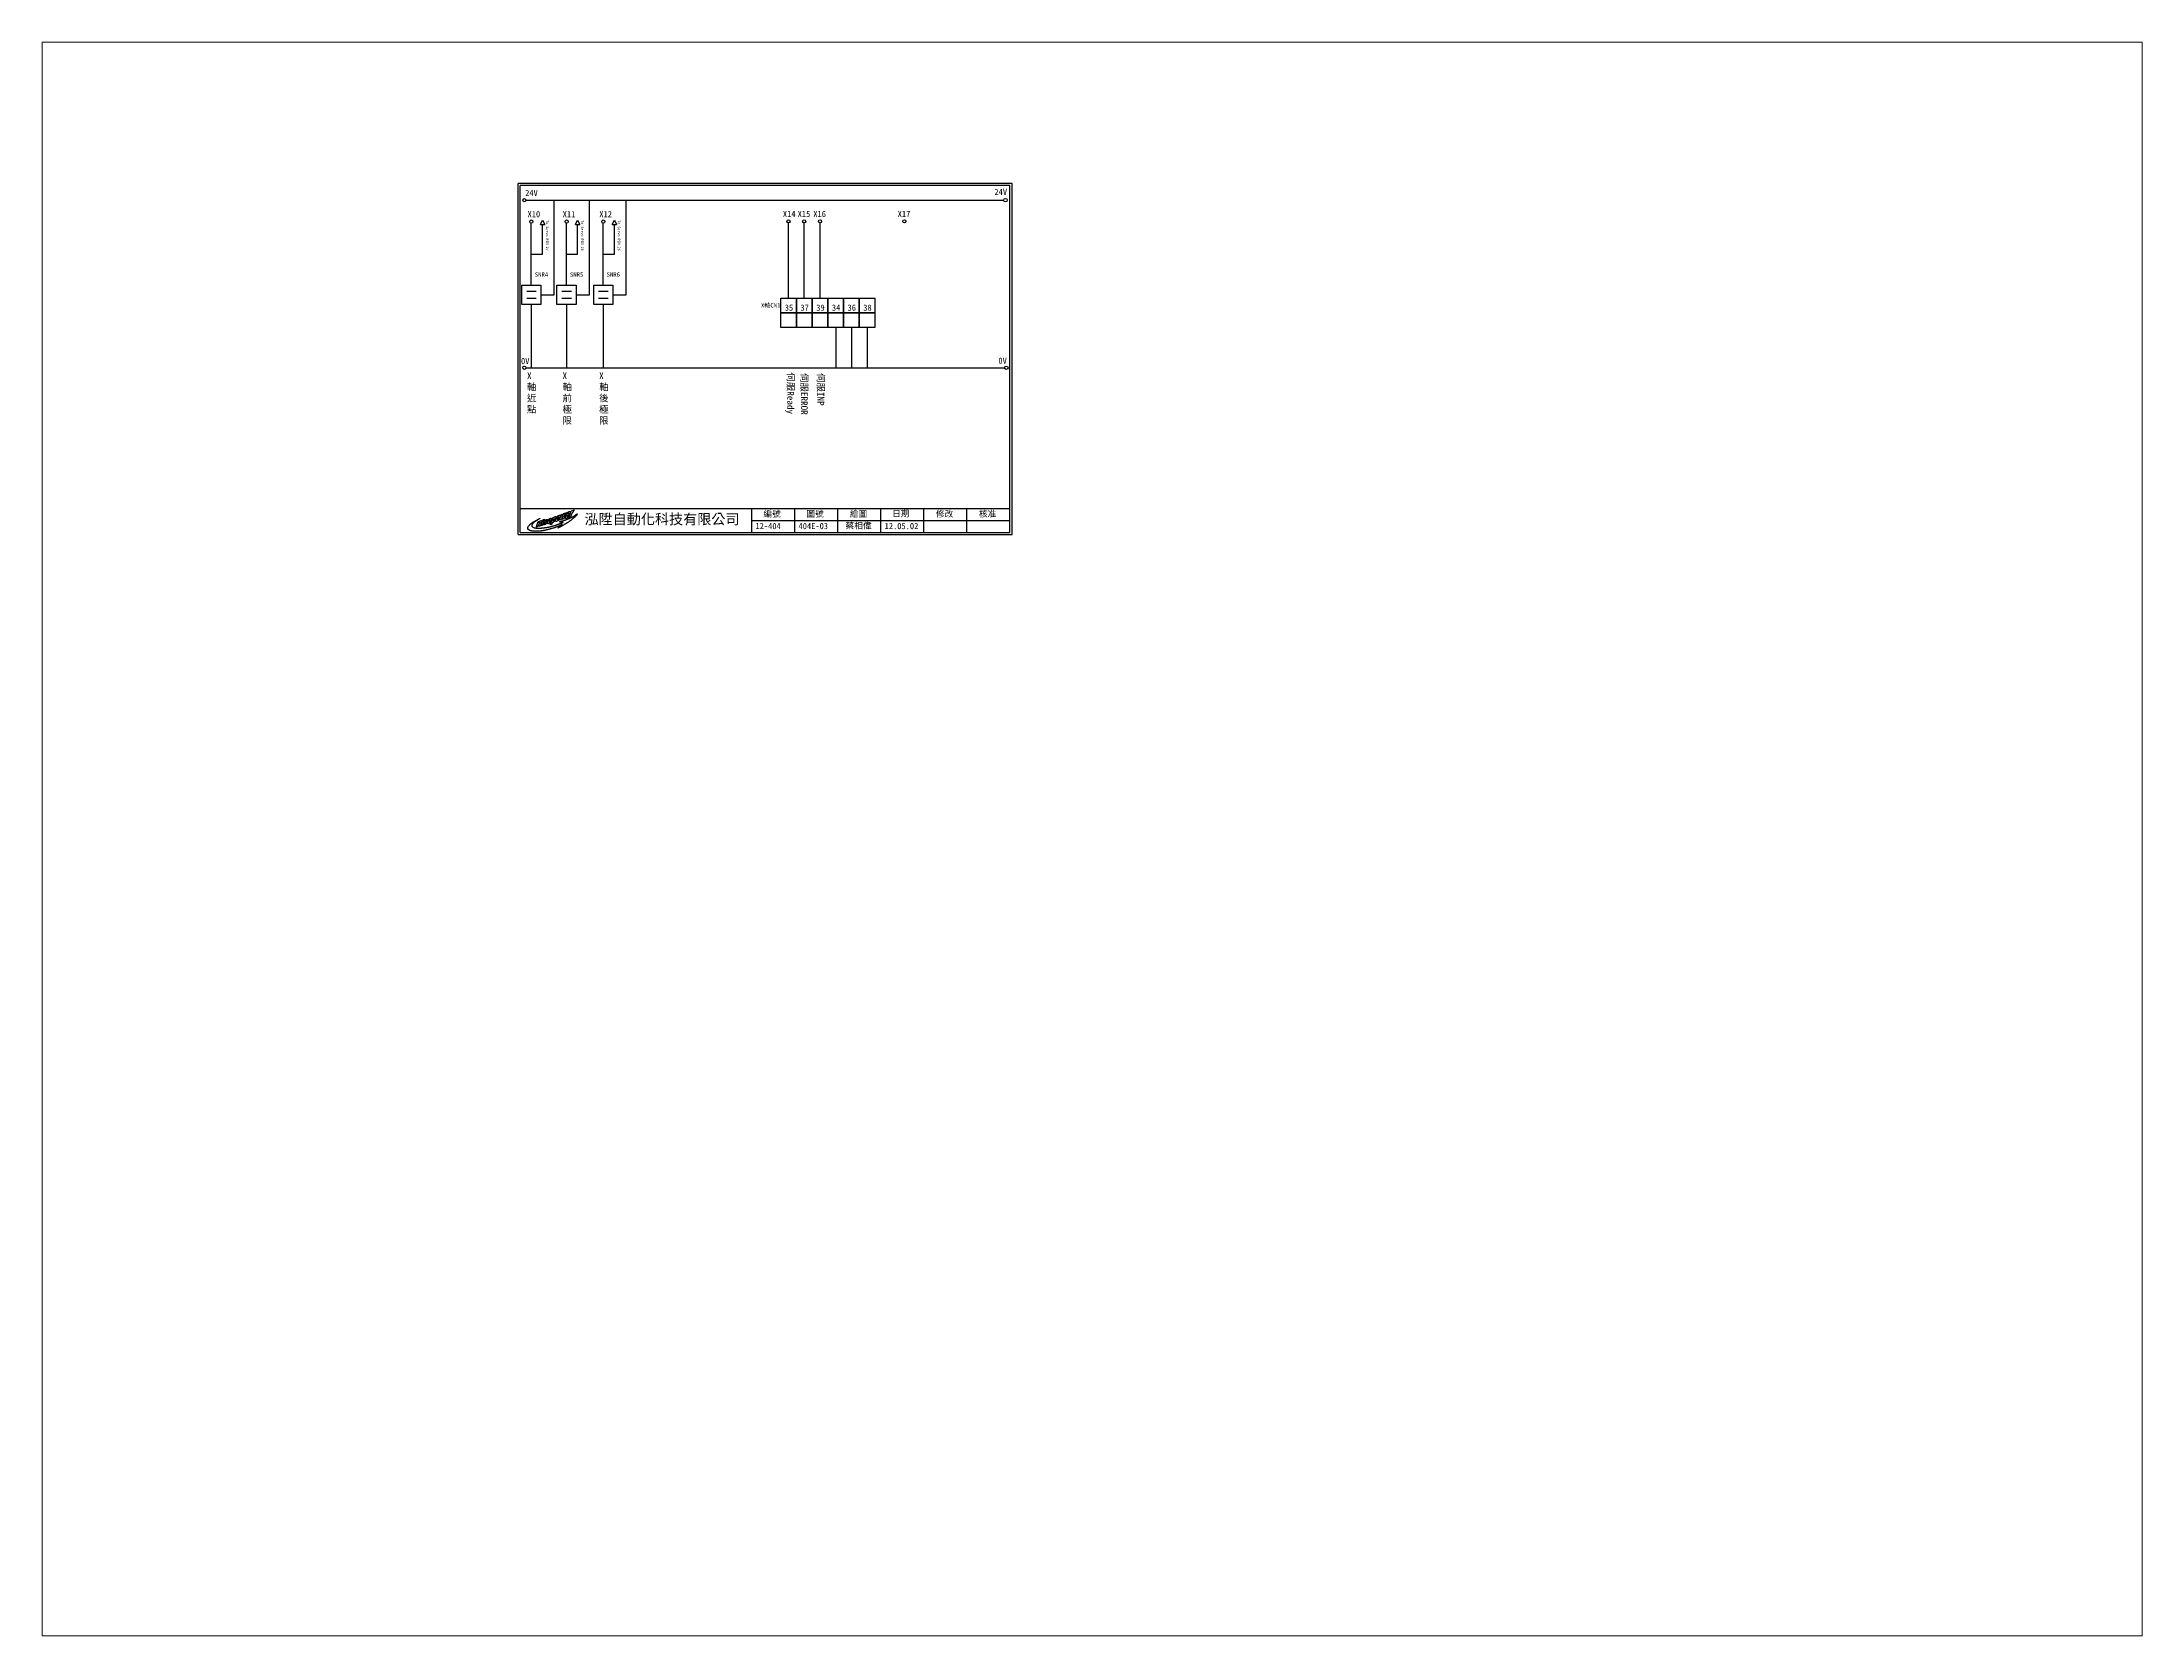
# Paper-space layout '配置1' of a CAD drawing. Extents: x 26 to 231, y 20 to 176.
# The model-space entities are those that its viewports show. They can reach past a viewport. Long polylines and large blocks are cut down to what shows.
import ezdxf

# ---------------------------------------------------------------- set-up
doc = ezdxf.new("R2010")
doc.units = 0
doc.layers.get('0').update_dxf_attribs({"linetype": 'CONTINUOUS'})
for name, color, linetype in [('圖框層', 7, 'CONTINUOUS'), ('標尺寸層', 3, 'CONTINUOUS'), ('輪廓線層', 7, 'CONTINUOUS')]:
    doc.layers.add(name, color=color, linetype=linetype)
doc.styles.add('CNS', font='romanc.shx', dxfattribs={"bigfont": 'chineset.shx'})
doc.styles.add('STSL', font='KAIU.TTF')

psp = doc.layouts.new('配置1')

msp = doc.modelspace()

# ---------------------------------------------------------------- texts
at = {"layer": '圖框層', "color": 4, "style": 'STSL'}
for s, height, p in [('24V', 3.6, (282.1, 478.3)), ('24V', 3.6, (554.7, 478.9)), ('X10', 3.6, (283.5, 466)), ('X11', 3.6, (303.9, 466)), ('X12', 3.6, (325.2, 466)), ('X14', 3.6, (431.8, 466.1)), ('X15', 3.6, (440.4, 466.1)), ('X16', 3.6, (449.5, 466.1)), ('X17', 3.6, (498.5, 466.1)), ('SNR4', 2.5, (287.7, 431.5)), ('SNR5', 2.5, (308.1, 431.5)), ('SNR6', 2.5, (329.4, 431.5)), ('X軸CN1', 2.5, (419.1, 413.6)), ('0V', 3.6, (279.7, 380.7)), ('0V', 3.6, (557, 380.9)), ('泓陞自動化科技有限公司', 6, (316.6, 287.7)), ('編號', 3.6, (420.5, 292)), ('圖號', 3.6, (445.5, 292)), ('繪圖', 3.6, (470.7, 292)), ('日期', 3.6, (495.2, 292.2)), ('修改', 3.6, (520.7, 292)), ('核准', 3.6, (545.7, 292)), ('12-404', 3.6, (415.9, 284.9)), ('404E-03', 3.6, (440.9, 284.9)), ('蔡相偉', 3.6, (468.2, 285.1)), ('12.05.02', 3.6, (490.9, 284.9))]:
    msp.add_text(s, height=height, dxfattribs=at).set_placement(p)
for s, p in [('To Servo PIN 27', (294.2, 464.2)), ('To Servo PIN 28', (314.6, 464.2)), ('To Servo PIN 26', (335.9, 464.2))]:
    msp.add_text(s, height=1.5, rotation=270, dxfattribs=at).set_placement(p)
at = {"layer": '圖框層', "color": 7, "style": 'STSL'}
for s, p in [('35', (432.9, 411.7)), ('37', (442, 411.7)), ('39', (451.2, 411.7)), ('34', (460.3, 411.7)), ('36', (469.4, 411.7)), ('38', (478.5, 411.7))]:
    msp.add_text(s, height=3.6, dxfattribs=at).set_placement(p)
at = {"layer": '標尺寸層', "color": 7, "char_height": 3.9, "width": 4.961, "attachment_point": 1, "style": 'CNS'}
for s, insert in [('{\\fDFKai-SB|b0|i0|c136|p65;X軸近點}', (283.2, 375.9)), ('{\\fDFKai-SB|b0|i0|c136|p65;X軸前極限}', (303.8, 375.9)), ('{\\fDFKai-SB|b0|i0|c136|p65;X軸後極限}', (325.1, 375.9))]:
    msp.add_mtext(s, dxfattribs=dict(at, insert=insert))
at = {"layer": '標尺寸層', "color": 7, "char_height": 3.9, "attachment_point": 1, "rotation": 270, "style": 'CNS'}
for s, insert, width in [('{\\fDFKai-SB|b0|i0|c136|p65;伺服Ready}', (438.3, 375.9), 36.691), ('{\\fDFKai-SB|b0|i0|c136|p65;伺服ERROR}', (446.2, 375.5), 40.898), ('{\\fDFKai-SB|b0|i0|c136|p65;伺服INP}', (455.8, 375.5), 40.898)]:
    msp.add_mtext(s, dxfattribs=dict(at, insert=insert, width=width))

# ---------------------------------------------------------------- linework, layer by layer
for p, q in [((298.9, 421), (298.9, 475.9)), ((319.4, 421), (319.4, 475.9)), ((340.7, 421), (340.7, 475.9)), ((285.7, 426.5), (285.7, 462.6)), ((306.2, 426.5), (306.2, 462.6)), ((327.5, 426.5), (327.5, 462.6)), ((285.7, 415.4), (285.7, 378.6)), ((291.2, 421), (298.9, 421)), ((306.2, 415.4), (306.2, 378.6)), ((311.7, 421), (319.4, 421)), ((327.5, 415.4), (327.5, 378.6)), ((333, 421), (340.7, 421))]:
    msp.add_line(p, q)
for points in [[(280.2, 426.5), (291.2, 426.5), (291.2, 415.4), (280.2, 415.4)], [(300.6, 426.5), (311.7, 426.5), (311.7, 415.4), (300.6, 415.4)], [(322, 426.5), (333, 426.5), (333, 415.4), (322, 415.4)]]:
    msp.add_lwpolyline(points, close=True)
for centre in [(561.1, 475.9), (561.6, 378.6)]:
    msp.add_circle(centre, 1)
at = {"layer": '圖框層', "color": 7}
for p, q in [((565, 485.6), (278, 485.6)), ((278, 281.7), (278, 485.6)), ((563.7, 484.4), (279.2, 484.4)), ((279.2, 282.9), (279.2, 484.4)), ((563.7, 282.9), (563.7, 484.4)), ((565, 281.7), (565, 485.6)), ((279.2, 296.9), (563.7, 296.9)), ((413.7, 282.9), (413.7, 296.9)), ((438.7, 282.9), (438.7, 296.9)), ((463.7, 282.9), (463.7, 296.9)), ((488.7, 282.9), (488.7, 296.9)), ((513.7, 282.9), (513.7, 296.9)), ((538.7, 282.9), (538.7, 296.9)), ((278, 281.7), (565, 281.7)), ((279.2, 282.9), (563.7, 282.9)), ((413.7, 289.9), (563.7, 289.9))]:
    msp.add_line(p, q, dxfattribs=at)
at = {"layer": '標尺寸層', "color": 7}
for p, q in [((282.5, 475.9), (560.1, 475.9)), ((435.1, 419.1), (435.1, 462.7)), ((444.2, 419.1), (444.2, 462.7)), ((453.4, 419.1), (453.4, 462.7)), ((283, 423), (288.5, 423)), ((283, 419), (288.5, 419)), ((303.4, 423), (309, 423)), ((303.4, 419), (309, 419)), ((324.7, 423), (330.3, 423)), ((324.7, 419), (330.3, 419)), ((462.5, 401.9), (462.5, 378.6)), ((471.6, 401.9), (471.6, 378.6)), ((480.8, 401.9), (480.8, 378.6)), ((282.7, 378.6), (560.6, 378.6))]:
    msp.add_line(p, q, dxfattribs=at)
at = {"layer": '標尺寸層'}
for p, q in [((291, 461.8), (292.2, 464.3)), ((292.2, 464.3), (293.5, 461.8)), ((311.4, 461.8), (312.6, 464.3)), ((312.6, 464.3), (313.9, 461.8)), ((332.7, 461.8), (334, 464.3)), ((334, 464.3), (335.2, 461.8)), ((291, 461.8), (293.5, 461.8)), ((292.2, 444.6), (292.2, 461.8)), ((311.4, 461.8), (313.9, 461.8)), ((312.6, 444.6), (312.6, 461.8)), ((332.7, 461.8), (335.2, 461.8)), ((334, 444.6), (334, 461.8)), ((285.7, 444.6), (292.2, 444.6)), ((306.2, 444.6), (312.6, 444.6)), ((327.5, 444.6), (334, 444.6))]:
    msp.add_line(p, q, dxfattribs=at)
at = {"layer": '標尺寸層', "color": 7}
for points in [[(430.6, 419.1), (439.7, 419.1), (439.7, 410.5), (430.6, 410.5)], [(439.7, 419.1), (448.8, 419.1), (448.8, 410.5), (439.7, 410.5)], [(448.8, 419.1), (457.9, 419.1), (457.9, 410.5), (448.8, 410.5)], [(457.9, 419.1), (467.1, 419.1), (467.1, 410.5), (457.9, 410.5)], [(467.1, 419.1), (476.2, 419.1), (476.2, 410.5), (467.1, 410.5)], [(476.2, 419.1), (485.3, 419.1), (485.3, 410.5), (476.2, 410.5)], [(430.6, 410.5), (439.7, 410.5), (439.7, 401.9), (430.6, 401.9)], [(439.7, 410.5), (448.8, 410.5), (448.8, 401.9), (439.7, 401.9)], [(448.8, 410.5), (457.9, 410.5), (457.9, 401.9), (448.8, 401.9)], [(457.9, 410.5), (467.1, 410.5), (467.1, 401.9), (457.9, 401.9)], [(467.1, 410.5), (476.2, 410.5), (476.2, 401.9), (467.1, 401.9)], [(476.2, 410.5), (485.3, 410.5), (485.3, 401.9), (476.2, 401.9)]]:
    msp.add_lwpolyline(points, close=True, dxfattribs=at)
for centre in [(281.6, 475.9), (285.7, 463.5), (306.2, 463.5), (327.5, 463.5), (435.1, 463.6), (444.2, 463.6), (453.4, 463.6), (502.4, 463.6), (281.6, 378.6)]:
    msp.add_circle(centre, 0.92, dxfattribs=at)
at = {"layer": '輪廓線層', "color": 1}
msp.add_lwpolyline([(302.6, 287.1), (302.3, 287), (302, 286.8), (301.7, 286.7), (301.4, 286.6), (301.1, 286.5), (300.8, 286.3), (300.5, 286.2), (300.2, 286.1), (300, 286), (299.7, 285.9), (299.5, 285.8), (299.3, 285.7), (299.1, 285.7), (298.9, 285.6), (298.6, 285.5), (298.4, 285.5), (298.1, 285.4), (297.9, 285.3), (297.6, 285.2), (297.3, 285.1), (297, 285), (296.7, 285), (296.4, 284.9), (296.2, 284.8), (295.9, 284.7), (295.7, 284.7), (295.4, 284.6), (295.2, 284.6), (295, 284.5), (294.8, 284.5), (294.6, 284.4), (294.4, 284.4), (294.2, 284.3), (294, 284.3), (293.9, 284.3), (293.7, 284.2), (293.5, 284.2), (293.3, 284.2), (293.1, 284.1), (292.9, 284.1), (292.8, 284.1), (292.6, 284), (292.4, 284), (292.2, 284), (292, 283.9), (291.9, 283.9), (291.7, 283.9), (291.5, 283.9), (291.4, 283.9), (291.2, 283.8), (291, 283.8), (290.9, 283.8), (290.7, 283.8), (290.6, 283.8), (290.4, 283.8), (290.2, 283.8), (290.1, 283.7), (289.9, 283.7), (289.7, 283.7), (289.6, 283.7), (289.4, 283.7), (289.2, 283.7), (289, 283.7), (288.9, 283.7), (288.7, 283.7), (288.5, 283.7), (288.4, 283.7), (288.2, 283.7), (288.1, 283.7), (288, 283.7), (287.8, 283.7), (287.7, 283.7), (287.6, 283.7), (287.5, 283.7), (287.4, 283.7), (287.2, 283.7), (287.1, 283.7), (287, 283.7), (286.9, 283.7), (286.8, 283.8), (286.7, 283.8), (286.5, 283.8), (286.4, 283.8), (286.3, 283.8), (286.1, 283.8), (286, 283.9), (285.9, 283.9), (285.7, 283.9), (285.6, 283.9), (285.5, 284), (285.3, 284), (285.2, 284), (285.1, 284.1), (284.9, 284.1), (284.8, 284.2), (284.7, 284.2), (284.6, 284.3), (284.5, 284.3), (284.4, 284.4), (284.3, 284.4), (284.2, 284.5), (284.2, 284.5), (284.1, 284.5), (284, 284.6), (284, 284.6), (283.9, 284.7), (283.9, 284.7), (283.9, 284.8), (283.8, 284.8), (283.8, 284.8), (283.8, 284.9), (283.8, 284.9), (283.7, 284.9), (283.7, 285), (283.7, 285), (283.7, 285), (283.7, 285.1), (283.7, 285.1), (283.7, 285.1), (283.7, 285.2), (283.7, 285.2), (283.7, 285.2), (283.7, 285.3), (283.7, 285.3), (283.7, 285.3), (283.6, 285.4), (283.6, 285.4), (283.6, 285.4), (283.6, 285.5), (283.6, 285.5), (283.6, 285.5), (283.6, 285.6), (283.6, 285.6), (283.6, 285.7), (283.6, 285.7), (283.6, 285.7), (283.6, 285.8), (283.6, 285.8), (283.6, 285.9), (283.6, 285.9), (283.7, 285.9), (283.7, 286), (283.7, 286), (283.7, 286.1), (283.8, 286.1), (283.8, 286.2), (283.8, 286.3), (283.9, 286.3), (283.9, 286.4), (284, 286.5), (284, 286.6), (284.1, 286.7), (284.2, 286.8), (284.2, 286.8), (284.3, 286.9), (284.4, 287), (284.5, 287.1), (284.6, 287.2), (284.7, 287.3), (284.8, 287.4), (284.9, 287.5), (285, 287.7), (285.1, 287.8), (285.3, 287.9), (285.4, 288), (285.5, 288.1), (285.6, 288.2), (285.8, 288.3), (285.9, 288.4), (286.1, 288.5), (286.2, 288.6), (286.3, 288.7), (286.4, 288.8), (286.6, 288.9), (286.7, 288.9), (286.8, 289), (287, 289.1), (287.1, 289.2), (287.2, 289.2), (287.3, 289.3), (287.4, 289.4), (287.5, 289.4), (287.6, 289.5), (287.8, 289.6), (287.9, 289.6), (288, 289.7), (288.1, 289.7), (288.2, 289.8), (288.3, 289.9), (288.4, 289.9), (288.6, 290), (288.8, 290.1), (288.9, 290.2), (289.1, 290.3), (289.3, 290.4), (289.5, 290.5), (289.8, 290.6), (289.9, 290.7), (290.1, 290.8), (290.3, 290.9), (290.4, 291), (290.5, 291), (290.6, 291), (290.6, 291), (290.7, 291), (290.7, 291), (290.7, 291), (290.6, 291), (290.6, 291), (290.6, 290.9), (290.5, 290.9), (290.4, 290.9), (290.4, 290.8), (290.3, 290.8), (290.2, 290.7), (290.1, 290.7), (290, 290.6), (289.9, 290.5), (289.7, 290.5), (289.6, 290.4), (289.5, 290.3), (289.4, 290.3), (289.2, 290.2), (289.1, 290.1), (289, 290), (288.9, 290), (288.7, 289.9), (288.6, 289.8), (288.5, 289.7), (288.3, 289.6), (288.2, 289.6), (288.1, 289.5), (288, 289.4), (287.8, 289.3), (287.7, 289.2), (287.6, 289.2), (287.5, 289.1), (287.4, 289), (287.3, 288.9), (287.2, 288.8), (287.1, 288.7), (287, 288.6), (286.9, 288.6), (286.8, 288.5), (286.7, 288.4), (286.6, 288.3), (286.5, 288.2), (286.5, 288.1), (286.4, 288.1), (286.3, 288), (286.3, 287.9), (286.2, 287.9), (286.2, 287.8), (286.2, 287.7), (286.1, 287.7), (286.1, 287.6), (286.1, 287.5), (286, 287.5), (286, 287.4), (286, 287.4), (286, 287.3), (286, 287.2), (286, 287.2), (285.9, 287.1), (285.9, 287.1), (285.9, 287), (285.9, 287), (285.9, 286.9), (285.9, 286.9), (286, 286.9), (286, 286.8), (286, 286.8), (286, 286.7), (286, 286.7), (286, 286.7), (286, 286.6), (286, 286.6), (286.1, 286.5), (286.1, 286.5), (286.1, 286.5), (286.1, 286.4), (286.1, 286.4), (286.2, 286.4), (286.2, 286.3), (286.2, 286.3), (286.3, 286.3), (286.3, 286.3), (286.4, 286.2), (286.4, 286.2), (286.4, 286.2), (286.5, 286.1), (286.5, 286.1), (286.6, 286.1), (286.7, 286.1), (286.7, 286), (286.8, 286), (286.8, 286), (286.9, 285.9), (287, 285.9), (287, 285.9), (287.1, 285.8), (287.2, 285.8), (287.3, 285.8), (287.3, 285.8), (287.4, 285.7), (287.5, 285.7), (287.6, 285.7), (287.6, 285.7), (287.7, 285.7), (287.8, 285.6), (287.9, 285.6), (288, 285.6), (288.1, 285.6), (288.2, 285.6), (288.3, 285.6), (288.4, 285.5), (288.5, 285.5), (288.6, 285.5), (288.8, 285.5), (288.9, 285.5), (289, 285.5), (289.2, 285.5), (289.3, 285.5), (289.5, 285.5), (289.6, 285.5), (289.8, 285.5), (289.9, 285.5), (290.1, 285.5), (290.3, 285.5), (290.5, 285.5), (290.6, 285.5), (290.8, 285.5), (291, 285.5), (291.2, 285.5), (291.4, 285.5), (291.6, 285.5), (291.8, 285.6), (292, 285.6), (292.1, 285.6), (292.3, 285.6), (292.5, 285.6), (292.6, 285.6), (292.8, 285.7), (293, 285.7), (293.1, 285.7), (293.3, 285.7), (293.5, 285.8), (293.7, 285.8), (293.8, 285.8), (294, 285.8), (294.2, 285.9), (294.5, 285.9), (294.7, 285.9), (295, 286), (295.2, 286), (295.5, 286.1), (295.8, 286.1), (296.1, 286.2), (296.3, 286.3), (296.6, 286.3), (296.9, 286.4), (297.2, 286.5), (297.5, 286.5), (297.7, 286.6), (298, 286.7), (298.3, 286.8), (298.5, 286.8), (298.7, 286.9), (299, 287), (299.2, 287), (299.4, 287.1), (299.6, 287.1), (299.8, 287.2), (299.9, 287.2), (300.1, 287.3), (300.2, 287.3), (300.4, 287.4), (300.5, 287.4), (300.6, 287.5), (300.7, 287.5), (300.8, 287.5), (300.9, 287.6), (301, 287.6), (301.1, 287.7), (301.3, 287.7), (301.4, 287.8), (301.6, 287.8), (301.8, 287.9), (301.9, 288), (302.1, 288), (302.3, 288.1), (302.4, 288.2), (302.6, 288.2), (302.7, 288.3), (302.8, 288.3), (303, 288.3), (303.1, 288.4), (303.2, 288.4), (303.3, 288.5), (303.4, 288.5), (303.5, 288.6), (303.6, 288.6), (303.7, 288.6), (303.8, 288.7), (303.9, 288.7), (304, 288.7), (304, 288.8), (304, 288.8), (304.1, 288.8), (304, 288.9), (304, 288.9), (304, 288.9), (303.9, 288.9), (303.9, 288.9), (303.8, 288.9), (303.7, 288.9), (303.6, 288.9), (303.6, 289), (303.5, 289), (303.4, 289), (303.3, 289), (303.2, 289), (303.1, 289), (303, 289), (302.9, 289), (302.9, 289), (302.8, 289), (302.7, 289), (302.6, 289.1), (302.5, 289.1), (302.4, 289.1), (302.3, 289.1), (302.3, 289.1), (302.2, 289.1), (302.2, 289.1), (302.1, 289.1), (302.1, 289.1), (302.1, 289.2), (302, 289.2), (302, 289.2), (302.1, 289.2), (302.1, 289.2), (302.1, 289.2), (302.2, 289.2), (302.2, 289.3), (302.3, 289.3), (302.4, 289.3), (302.5, 289.3), (302.6, 289.4), (302.8, 289.4), (302.9, 289.4), (303.1, 289.5), (303.2, 289.5), (303.4, 289.6), (303.5, 289.6), (303.7, 289.7), (303.9, 289.7), (304.1, 289.8), (304.3, 289.8), (304.4, 289.9), (304.6, 290), (304.8, 290), (305, 290.1), (305.2, 290.1), (305.4, 290.2), (305.5, 290.3), (305.7, 290.3), (305.9, 290.4), (306.1, 290.5), (306.3, 290.5), (306.6, 290.6), (306.8, 290.7), (307, 290.8), (307.3, 290.9), (307.5, 291), (307.8, 291.1), (308.1, 291.3), (308.3, 291.4), (308.6, 291.5), (308.8, 291.6), (309, 291.7), (309.2, 291.8), (309.4, 291.9), (309.6, 292), (309.8, 292.1), (310, 292.2), (310.2, 292.3), (310.3, 292.4), (310.5, 292.5), (310.7, 292.6), (310.8, 292.7), (311, 292.8), (311.1, 292.9), (311.3, 293), (311.4, 293.1), (311.6, 293.3), (311.7, 293.4), (311.8, 293.5), (312, 293.5), (312.1, 293.6), (312.2, 293.7), (312.2, 293.7), (312.3, 293.8), (312.3, 293.8), (312.4, 293.8), (312.4, 293.8), (312.4, 293.7), (312.3, 293.7), (312.3, 293.6), (312.3, 293.5), (312.2, 293.5), (312.2, 293.4), (312.1, 293.3), (312.1, 293.2), (312, 293.2), (312, 293.1), (311.9, 293), (311.9, 292.9), (311.8, 292.9), (311.7, 292.8), (311.7, 292.7), (311.6, 292.7), (311.6, 292.6), (311.5, 292.5), (311.4, 292.4), (311.3, 292.4), (311.2, 292.3), (311.1, 292.2), (311, 292.1), (310.9, 291.9), (310.8, 291.8), (310.7, 291.7), (310.5, 291.6), (310.4, 291.4), (310.2, 291.3), (310.1, 291.2), (309.9, 291), (309.8, 290.9), (309.6, 290.8), (309.4, 290.6), (309.2, 290.5), (309.1, 290.3), (308.9, 290.2), (308.6, 290), (308.4, 289.8), (308.2, 289.7), (307.9, 289.5), (307.7, 289.3), (307.4, 289.2), (307.2, 289), (306.9, 288.8), (306.7, 288.6), (306.4, 288.5), (306.1, 288.3), (305.9, 288.2), (305.6, 288), (305.4, 287.8), (305.1, 287.7), (304.8, 287.5), (304.6, 287.4), (304.3, 287.2), (304, 287.1), (303.8, 286.9), (303.5, 286.8), (303.3, 286.6), (303, 286.5), (302.8, 286.4), (302.6, 286.3), (302.4, 286.2), (302.3, 286.1), (302.1, 286), (302, 285.9), (301.8, 285.8), (301.7, 285.8), (301.6, 285.7), (301.5, 285.7), (301.4, 285.6), (301.4, 285.6), (301.3, 285.6), (301.2, 285.5), (301.2, 285.5), (301.2, 285.5), (301.1, 285.5), (301.1, 285.5), (301.2, 285.6), (301.2, 285.6), (301.3, 285.7), (301.3, 285.7), (301.4, 285.8), (301.5, 285.9), (301.7, 286), (301.8, 286.1), (301.9, 286.2), (302.1, 286.3), (302.2, 286.4), (302.4, 286.6), (302.6, 286.7), (302.7, 286.8), (302.9, 286.9), (303, 287), (303.2, 287.1), (303.3, 287.2), (303.4, 287.3), (303.5, 287.4), (303.6, 287.5), (303.7, 287.5), (303.7, 287.5), (303.7, 287.6), (303.7, 287.6), (303.6, 287.5), (303.5, 287.5), (303.4, 287.4), (303.2, 287.4), (303, 287.3), (302.8, 287.2)], close=True, dxfattribs=at)
at = {"layer": '輪廓線層', "color": 116}
for points in [[(300.2, 289.4), (300.2, 289.4), (300.2, 289.4), (300.2, 289.4), (300.1, 289.4), (300.1, 289.4), (300.1, 289.4), (300, 289.4), (300, 289.5), (300, 289.5), (300, 289.5), (300, 289.5), (299.9, 289.5), (299.9, 289.5), (299.9, 289.6), (299.9, 289.6), (299.9, 289.6), (299.8, 289.6), (299.8, 289.6), (299.8, 289.7), (299.8, 289.7), (299.8, 289.7), (299.8, 289.8), (299.8, 289.8), (299.8, 289.8), (299.8, 289.8), (299.8, 289.9), (299.8, 289.9), (299.8, 289.9), (299.8, 290), (299.8, 290), (299.8, 290), (299.8, 290.1), (299.8, 290.1), (299.8, 290.2), (299.8, 290.2), (299.8, 290.2), (299.8, 290.3), (299.8, 290.3), (299.8, 290.3), (299.8, 290.4), (299.8, 290.4), (299.9, 290.5), (299.9, 290.5), (299.9, 290.6), (299.9, 290.6), (299.9, 290.6), (299.9, 290.7), (299.9, 290.7), (299.9, 290.8), (300, 290.8), (300, 290.8), (300, 290.9), (300, 290.9), (300, 290.9), (300, 291), (300.1, 291), (300.1, 291.1), (300.1, 291.1), (300.1, 291.2), (300.1, 291.2), (300.2, 291.3), (300.2, 291.3), (300.2, 291.4), (300.2, 291.5), (300.3, 291.6), (300.3, 291.6), (300.4, 291.7), (300.4, 291.8), (300.5, 291.9), (300.5, 291.9), (300.6, 292), (300.6, 292.1), (300.6, 292.2), (300.7, 292.2), (300.7, 292.3), (300.8, 292.3), (300.8, 292.4), (300.9, 292.4), (300.9, 292.5), (301, 292.5), (301, 292.6), (301.1, 292.6), (301.1, 292.6), (301.1, 292.7), (301.2, 292.7), (301.2, 292.7), (301.3, 292.8), (301.3, 292.8), (301.3, 292.8), (301.4, 292.8), (301.4, 292.9), (301.5, 292.9), (301.5, 292.9), (301.5, 292.9), (301.6, 292.9), (301.6, 292.9), (301.6, 293), (301.7, 293), (301.7, 293), (301.7, 293), (301.7, 293), (301.8, 293), (301.8, 293), (301.8, 293), (301.8, 293), (301.9, 293), (301.9, 293.1), (301.9, 293.1), (301.9, 293.1), (302, 293.1), (302, 293.1), (302, 293.1), (302, 293.1), (302.1, 293.1), (302.1, 293.1), (302.1, 293.1), (302.1, 293), (302.2, 293), (302.2, 293), (302.2, 293), (302.2, 293), (302.3, 293), (302.3, 292.9), (302.3, 292.9), (302.3, 292.9), (302.3, 292.9), (302.4, 292.8), (302.4, 292.8), (302.4, 292.7), (302.4, 292.7), (302.4, 292.7), (302.4, 292.6), (302.4, 292.6), (302.4, 292.5), (302.4, 292.5), (302.4, 292.4), (302.4, 292.3), (302.4, 292.3), (302.4, 292.2), (302.4, 292.2), (302.4, 292.1), (302.4, 292), (302.3, 292), (302.3, 291.9), (302.3, 291.9), (302.3, 291.8), (302.3, 291.7), (302.2, 291.7), (302.2, 291.6), (302.2, 291.6), (302.2, 291.5), (302.1, 291.5), (302.1, 291.4), (302.1, 291.4), (302.1, 291.3), (302, 291.3), (302, 291.2), (302, 291.2), (302, 291.1), (301.9, 291), (301.9, 291), (301.9, 290.9), (301.8, 290.8), (301.8, 290.8), (301.8, 290.7), (301.7, 290.6), (301.7, 290.5), (301.7, 290.5), (301.6, 290.4), (301.6, 290.3), (301.5, 290.3), (301.5, 290.2), (301.4, 290.1), (301.4, 290.1), (301.3, 290), (301.2, 289.9), (301.2, 289.9), (301.1, 289.8), (301.1, 289.8), (301, 289.8), (301, 289.7), (300.9, 289.7), (300.9, 289.7), (300.8, 289.6), (300.8, 289.6), (300.7, 289.6), (300.7, 289.5), (300.7, 289.5), (300.6, 289.5), (300.6, 289.5), (300.6, 289.5), (300.5, 289.4), (300.5, 289.4), (300.5, 289.4), (300.4, 289.4), (300.4, 289.4), (300.3, 289.4), (300.3, 289.4), (300.3, 289.4)], [(303.1, 290.3), (302.3, 290.1), (302.9, 293.3), (303.7, 293.6), (303.3, 291.7), (304.3, 293.9), (305, 294.1), (304.5, 292.1), (305.4, 294.2), (306.2, 294.5), (304.3, 290.6), (303.6, 290.4), (304, 292.3)], [(307.9, 293.4), (307.9, 293.3), (307.9, 293.3), (307.9, 293.3), (307.9, 293.2), (307.9, 293.2), (307.9, 293.1), (307.9, 293.1), (307.8, 293.1), (307.8, 293.1), (307.8, 293), (307.8, 293), (307.8, 293), (307.8, 293), (307.8, 293), (307.7, 293), (307.7, 293), (307.7, 293), (307.7, 292.9), (307.6, 292.9), (307.6, 292.9), (307.6, 292.9), (307.5, 292.9), (307.5, 292.9), (307.4, 292.9), (307.4, 292.9), (307.3, 292.9), (307.2, 292.8), (307.2, 292.8), (307.1, 292.8), (307, 292.8), (307, 292.8), (306.9, 292.7), (306.8, 292.7), (306.8, 292.7), (306.7, 292.7), (306.7, 292.7), (306.7, 292.7), (306.6, 292.7), (306.6, 292.6), (306.6, 292.6), (306.5, 292.6), (306.5, 292.6), (306.5, 292.6), (306.5, 292.6), (306.5, 292.6), (306.4, 292.6), (306.4, 292.6), (306.4, 292.5), (306.4, 292.5), (306.4, 292.5), (306.4, 292.5), (306.4, 292.5), (306.4, 292.4), (306.4, 292.4), (306.4, 292.4), (306.4, 292.4), (306.4, 292.3), (306.3, 292.3), (306.3, 292.3), (306.3, 292.3), (306.3, 292.2), (306.3, 292.2), (306.4, 292.2), (306.4, 292.2), (306.4, 292.2), (306.4, 292.2), (306.4, 292.2), (306.4, 292.1), (306.4, 292.1), (306.4, 292.1), (306.4, 292.1), (306.4, 292.1), (306.4, 292.1), (306.5, 292.1), (306.5, 292.1), (306.5, 292.1), (306.5, 292.1), (306.5, 292.1), (306.6, 292.1), (306.6, 292.1), (306.6, 292.1), (306.6, 292.1), (306.6, 292.1), (306.6, 292.2), (306.7, 292.2), (306.7, 292.2), (306.7, 292.2), (306.7, 292.2), (306.7, 292.2), (306.8, 292.2), (306.8, 292.3), (306.8, 292.3), (306.8, 292.3), (306.8, 292.3), (306.8, 292.3), (306.9, 292.4), (306.9, 292.4), (306.9, 292.4), (306.9, 292.4), (306.9, 292.4), (306.9, 292.4), (307, 292.5), (307, 292.5), (307, 292.5), (307.1, 292.5), (307.2, 292.5), (307.2, 292.5), (307.3, 292.5), (307.3, 292.5), (307.4, 292.5), (307.4, 292.5), (307.4, 292.5), (307.4, 292.4), (307.4, 292.3), (307.4, 292.2), (307.3, 292.2), (307.3, 292.1), (307.2, 292), (307.2, 291.9), (307.1, 291.8), (307, 291.7), (307, 291.6), (306.9, 291.6), (306.9, 291.5), (306.8, 291.4), (306.8, 291.4), (306.7, 291.4), (306.7, 291.3), (306.6, 291.3), (306.6, 291.3), (306.5, 291.2), (306.5, 291.2), (306.5, 291.2), (306.4, 291.2), (306.4, 291.1), (306.4, 291.1), (306.3, 291.1), (306.3, 291.1), (306.3, 291.1), (306.3, 291.1), (306.2, 291.1), (306.2, 291.1), (306.2, 291), (306.2, 291), (306.1, 291), (306.1, 291), (306.1, 291), (306.1, 291), (306, 291), (306, 291), (306, 291), (306, 291), (305.9, 291), (305.9, 291), (305.9, 291), (305.8, 291), (305.8, 291), (305.8, 291), (305.8, 291), (305.7, 291), (305.7, 291.1), (305.7, 291.1), (305.7, 291.1), (305.6, 291.1), (305.6, 291.1), (305.6, 291.1), (305.6, 291.2), (305.6, 291.2), (305.6, 291.2), (305.6, 291.3), (305.5, 291.3), (305.5, 291.3), (305.5, 291.4), (305.5, 291.4), (305.5, 291.4), (305.5, 291.5), (305.5, 291.5), (305.5, 291.6), (305.5, 291.6), (305.5, 291.7), (305.5, 291.7), (305.5, 291.8), (305.5, 291.8), (305.5, 291.9), (305.5, 291.9), (305.5, 292), (305.5, 292), (305.5, 292.1), (305.5, 292.1), (305.6, 292.2), (305.6, 292.3), (305.6, 292.4), (305.6, 292.4), (305.7, 292.5), (305.7, 292.6), (305.7, 292.7), (305.8, 292.8), (305.8, 292.9), (305.8, 293), (305.9, 293.1), (305.9, 293.2), (306, 293.3), (306, 293.4), (306.1, 293.5), (306.1, 293.6), (306.2, 293.7), (306.2, 293.8), (306.3, 293.9), (306.3, 294), (306.4, 294.1), (306.5, 294.1), (306.5, 294.2), (306.6, 294.3), (306.6, 294.4), (306.7, 294.4), (306.7, 294.5), (306.8, 294.5), (306.8, 294.6), (306.9, 294.6), (306.9, 294.7), (306.9, 294.7), (307, 294.7), (307, 294.8), (307.1, 294.8), (307.1, 294.8), (307.1, 294.9), (307.2, 294.9), (307.2, 294.9), (307.3, 295), (307.3, 295), (307.3, 295), (307.4, 295), (307.4, 295.1), (307.5, 295.1), (307.5, 295.1), (307.5, 295.1), (307.6, 295.1), (307.6, 295.1), (307.6, 295.1), (307.7, 295.2), (307.7, 295.2), (307.7, 295.2), (307.8, 295.2), (307.8, 295.2), (307.8, 295.2), (307.8, 295.2), (307.9, 295.2), (307.9, 295.2), (307.9, 295.2), (307.9, 295.2), (308, 295.2), (308, 295.1), (308, 295.1), (308, 295.1), (308, 295.1), (308.1, 295.1), (308.1, 295.1), (308.1, 295.1), (308.1, 295), (308.1, 295), (308.1, 295), (308.2, 295), (308.2, 294.9), (308.2, 294.9), (308.2, 294.9), (308.2, 294.8), (308.2, 294.8), (308.2, 294.8), (308.2, 294.7), (308.2, 294.7), (308.2, 294.7), (308.2, 294.6), (308.2, 294.6), (308.2, 294.5), (308.2, 294.5), (308.2, 294.4), (308.2, 294.4), (308.2, 294.3), (308.2, 294.3), (308.2, 294.2), (308.2, 294.2), (308.2, 294.1), (308.1, 294.1), (308.1, 294), (308.1, 294), (308.1, 293.9), (308.1, 293.9), (308.1, 293.8), (308.1, 293.8), (308, 293.7), (308, 293.7), (308, 293.6), (308, 293.5), (308, 293.5), (308, 293.4)], [(307.3, 293.6), (307.3, 293.6), (307.2, 293.6), (307.2, 293.6), (307.2, 293.6), (307.2, 293.6), (307.1, 293.5), (307.1, 293.5), (307.1, 293.5), (307.1, 293.5), (307, 293.5), (307, 293.5), (307, 293.5), (307, 293.5), (306.9, 293.5), (306.9, 293.5), (306.9, 293.5), (306.9, 293.5), (306.8, 293.5), (306.8, 293.5), (306.8, 293.5), (306.8, 293.5), (306.8, 293.5), (306.8, 293.5), (306.8, 293.5), (306.8, 293.5), (306.8, 293.5), (306.8, 293.6), (306.8, 293.6), (306.8, 293.6), (306.8, 293.6), (306.8, 293.7), (306.8, 293.7), (306.9, 293.7), (306.9, 293.8), (306.9, 293.8), (306.9, 293.8), (306.9, 293.8), (306.9, 293.9), (307, 293.9), (307, 293.9), (307, 293.9), (307, 294), (307, 294), (307.1, 294), (307.1, 294), (307.1, 294.1), (307.1, 294.1), (307.1, 294.1), (307.2, 294.1), (307.2, 294.1), (307.2, 294.1), (307.2, 294.1), (307.2, 294.1), (307.3, 294.1), (307.3, 294.1), (307.3, 294.1), (307.3, 294.1), (307.3, 294.1), (307.3, 294.1), (307.3, 294.1), (307.4, 294.1), (307.4, 294.1), (307.4, 294.1), (307.4, 294.1), (307.4, 294.1), (307.4, 294.1), (307.4, 294), (307.4, 294), (307.4, 294), (307.4, 294), (307.4, 294), (307.4, 294), (307.4, 293.9), (307.4, 293.9), (307.4, 293.9), (307.4, 293.8), (307.4, 293.8), (307.4, 293.8), (307.4, 293.8), (307.4, 293.7), (307.4, 293.7), (307.4, 293.7), (307.3, 293.7), (307.3, 293.7), (307.3, 293.6), (307.3, 293.6), (307.3, 293.6)], [(309.2, 294), (309, 293.5), (308.8, 293.1), (308.4, 291.8), (307.5, 291.5), (308.9, 295.5), (309.7, 295.8), (309.6, 295.4), (309.8, 295.8), (310.1, 296), (310.5, 296.2), (309.9, 294.5), (309.7, 294.4), (309.6, 294.4), (309.4, 294.3)], [(291.2, 288.2), (291.3, 288.2), (291.3, 288.2), (291.3, 288.2), (291.3, 288.2), (291.3, 288.1), (291.3, 288.1), (291.3, 288.1), (291.3, 288.1), (291.3, 288), (291.3, 288), (291.3, 288), (291.3, 287.9), (291.3, 287.9), (291.2, 287.8), (291.2, 287.8), (291.2, 287.8), (291.2, 287.7), (291.2, 287.7), (291.2, 287.6), (291.2, 287.6), (291.2, 287.6), (291.2, 287.5), (291.1, 287.5), (291.1, 287.4), (291.1, 287.4), (291.1, 287.4), (291.1, 287.4), (291.1, 287.3), (291.1, 287.3), (291.1, 287.3), (291.1, 287.2), (291.1, 287.2), (291.1, 287.2), (291, 287.2), (291, 287.1), (291, 287.1), (291, 287.1), (291, 287.1), (291, 287.1), (291, 287), (291, 287), (291, 287), (291, 287), (291, 287), (291, 286.9), (291, 286.9), (291, 286.9), (291, 286.9), (291, 286.9), (291, 286.9), (291, 286.9), (291, 286.9), (291, 286.9), (291, 286.9), (291, 286.8), (291, 286.8), (291, 286.8), (290.9, 286.8), (290.9, 286.8), (290.9, 286.8), (290.9, 286.8), (290.8, 286.8), (290.8, 286.8), (290.8, 286.8), (290.8, 286.8), (290.7, 286.7), (290.7, 286.7), (290.7, 286.7), (290.6, 286.7), (290.6, 286.7), (290.6, 286.7), (290.5, 286.7), (290.5, 286.7), (290.4, 286.7), (290.4, 286.7), (290.4, 286.6), (290.3, 286.6), (290.3, 286.6), (290.3, 286.6), (290.3, 286.6), (290.2, 286.6), (290.2, 286.6), (290.2, 286.6), (290.2, 286.6), (290.2, 286.6), (290.2, 286.6), (290.2, 286.6), (290.2, 286.6), (290.2, 286.6), (290.2, 286.7), (290.2, 286.7), (290.2, 286.7), (290.2, 286.7), (290.2, 286.8), (290.2, 286.8), (290.2, 286.8), (290.2, 286.8), (290.2, 286.9), (290.2, 286.9), (290.2, 286.9), (290.2, 286.9), (290.2, 287), (290.2, 287), (290.2, 287), (290.2, 287), (290.2, 287.1), (290.2, 287.1), (290.3, 287.1), (290.3, 287.2), (290.3, 287.2), (290.3, 287.2), (290.3, 287.2), (290.3, 287.3), (290.3, 287.3), (290.3, 287.3), (290.3, 287.3), (290.3, 287.4), (290.3, 287.4), (290.3, 287.4), (290.3, 287.4), (290.3, 287.5), (290.3, 287.5), (290.4, 287.5), (290.4, 287.5), (290.4, 287.5), (290.4, 287.6), (290.4, 287.6), (290.4, 287.6), (290.4, 287.6), (290.4, 287.6), (290.3, 287.6), (290.3, 287.6), (290.3, 287.6), (290.3, 287.6), (290.3, 287.6), (290.3, 287.6), (290.3, 287.6), (290.3, 287.6), (290.3, 287.6), (290.3, 287.6), (290.2, 287.6), (290.2, 287.6), (290.2, 287.6), (290.2, 287.6), (290.2, 287.6), (290.2, 287.6), (290.2, 287.6), (290.1, 287.6), (290.1, 287.6), (290.1, 287.6), (290.1, 287.6), (290.1, 287.6), (290.1, 287.6), (290, 287.6), (290, 287.6), (290, 287.6), (290, 287.6), (290, 287.6), (289.9, 287.5), (289.9, 287.5), (289.9, 287.5), (289.9, 287.5), (289.9, 287.5), (289.9, 287.5), (289.8, 287.5), (289.8, 287.4), (289.8, 287.4), (289.8, 287.4), (289.8, 287.4), (289.8, 287.4), (289.8, 287.4), (289.8, 287.4), (289.8, 287.4), (289.8, 287.3), (289.8, 287.3), (289.8, 287.3), (289.8, 287.3), (289.8, 287.3), (289.8, 287.3), (289.8, 287.3), (289.8, 287.2), (289.7, 287.2), (289.7, 287.2), (289.7, 287.2), (289.7, 287.1), (289.7, 287.1), (289.7, 287.1), (289.7, 287.1), (289.7, 287), (289.7, 287), (289.7, 287), (289.7, 287), (289.7, 286.9), (289.6, 286.9), (289.6, 286.9), (289.6, 286.9), (289.6, 286.8), (289.6, 286.8), (289.6, 286.8), (289.6, 286.8), (289.6, 286.7), (289.6, 286.7), (289.6, 286.7), (289.6, 286.7), (289.6, 286.6), (289.5, 286.6), (289.5, 286.6), (289.5, 286.6), (289.5, 286.6), (289.5, 286.5), (289.5, 286.5), (289.5, 286.5), (289.5, 286.5), (289.5, 286.5), (289.5, 286.4), (289.5, 286.4), (289.5, 286.4), (289.4, 286.4), (289.4, 286.4), (289.4, 286.4), (289.4, 286.4), (289.3, 286.4), (289.3, 286.3), (289.3, 286.3), (289.2, 286.3), (289.2, 286.3), (289.1, 286.3), (289.1, 286.3), (289, 286.3), (289, 286.3), (288.9, 286.2), (288.9, 286.2), (288.8, 286.2), (288.8, 286.2), (288.8, 286.2), (288.7, 286.2), (288.7, 286.2), (288.7, 286.2), (288.7, 286.2), (288.6, 286.2), (288.6, 286.2), (288.6, 286.2), (288.6, 286.3), (288.6, 286.3), (288.7, 286.3), (288.7, 286.4), (288.7, 286.4), (288.7, 286.4), (288.7, 286.5), (288.7, 286.5), (288.7, 286.5), (288.7, 286.6), (288.8, 286.6), (288.8, 286.6), (288.8, 286.7), (288.8, 286.7), (288.8, 286.8), (288.8, 286.8), (288.8, 286.8), (288.8, 286.9), (288.8, 286.9), (288.9, 286.9), (288.9, 286.9), (288.9, 287), (288.9, 287), (288.9, 287), (288.9, 287.1), (288.9, 287.1), (288.9, 287.1), (288.9, 287.2), (288.9, 287.2), (289, 287.2), (289, 287.3), (289, 287.3), (289, 287.4), (289, 287.4), (289.1, 287.5), (289.1, 287.5), (289.1, 287.6), (289.1, 287.6), (289.1, 287.7), (289.1, 287.7), (289.2, 287.8), (289.2, 287.8), (289.2, 287.9), (289.2, 287.9), (289.2, 287.9), (289.2, 288), (289.2, 288), (289.3, 288.1), (289.3, 288.1), (289.3, 288.1), (289.3, 288.2), (289.3, 288.2), (289.3, 288.2), (289.3, 288.3), (289.3, 288.3), (289.3, 288.3), (289.3, 288.3), (289.3, 288.3), (289.3, 288.4), (289.4, 288.4), (289.4, 288.4), (289.4, 288.5), (289.4, 288.5), (289.4, 288.6), (289.4, 288.6), (289.4, 288.7), (289.5, 288.7), (289.5, 288.8), (289.5, 288.8), (289.5, 288.9), (289.5, 288.9), (289.5, 289), (289.6, 289), (289.6, 289), (289.6, 289.1), (289.6, 289.1), (289.6, 289.1), (289.6, 289.2), (289.6, 289.2), (289.6, 289.2), (289.7, 289.2), (289.7, 289.2), (289.7, 289.2), (289.8, 289.3), (289.9, 289.3), (290, 289.3), (290.1, 289.4), (290.3, 289.4), (290.4, 289.5), (290.6, 289.6), (290.8, 289.6), (290.9, 289.7), (291.1, 289.7), (291.2, 289.8), (291.3, 289.8), (291.4, 289.9), (291.5, 289.9), (291.5, 289.9), (291.5, 289.9), (291.6, 289.9), (291.6, 289.9), (291.6, 289.9), (291.6, 289.9), (291.6, 289.9), (291.7, 289.9), (291.7, 289.9), (291.7, 289.9), (291.7, 289.9), (291.7, 289.9), (291.7, 289.8), (291.7, 289.8), (291.8, 289.8), (291.8, 289.8), (291.8, 289.8), (291.8, 289.8), (291.8, 289.7), (291.8, 289.7), (291.8, 289.7), (291.8, 289.7), (291.8, 289.7), (291.8, 289.6), (291.8, 289.6), (291.8, 289.6), (291.8, 289.6), (291.8, 289.5), (291.8, 289.5), (291.8, 289.5), (291.8, 289.4), (291.8, 289.4), (291.8, 289.4), (291.8, 289.3), (291.8, 289.3), (291.8, 289.3), (291.8, 289.2), (291.7, 289.2), (291.7, 289.2), (291.7, 289.1), (291.7, 289.1), (291.7, 289.1), (291.7, 289.1), (291.6, 289), (291.6, 289), (291.6, 288.9), (291.6, 288.9), (291.6, 288.9), (291.5, 288.8), (291.5, 288.8), (291.5, 288.8), (291.5, 288.7), (291.4, 288.7), (291.4, 288.7), (291.4, 288.6), (291.4, 288.6), (291.3, 288.6), (291.3, 288.5), (291.3, 288.5), (291.3, 288.5), (291.3, 288.5), (291.2, 288.4), (291.2, 288.4), (291.2, 288.4), (291.2, 288.4), (291.1, 288.4), (291.1, 288.4), (291.1, 288.4), (291.1, 288.3), (291.1, 288.3), (291.1, 288.3), (291.1, 288.3), (291.1, 288.3), (291.1, 288.3), (291.1, 288.3), (291.1, 288.3), (291.1, 288.3), (291.1, 288.3), (291.1, 288.3), (291.1, 288.3), (291.2, 288.3), (291.2, 288.3), (291.2, 288.3), (291.2, 288.3)], [(290.6, 288.4), (290.6, 288.4), (290.5, 288.4), (290.5, 288.4), (290.5, 288.4), (290.5, 288.4), (290.4, 288.4), (290.4, 288.4), (290.4, 288.4), (290.4, 288.3), (290.3, 288.3), (290.3, 288.3), (290.3, 288.3), (290.3, 288.3), (290.2, 288.3), (290.2, 288.3), (290.2, 288.3), (290.2, 288.3), (290.2, 288.4), (290.2, 288.4), (290.2, 288.4), (290.2, 288.4), (290.2, 288.4), (290.2, 288.4), (290.2, 288.4), (290.2, 288.5), (290.2, 288.5), (290.2, 288.5), (290.2, 288.5), (290.2, 288.5), (290.2, 288.6), (290.2, 288.6), (290.2, 288.6), (290.2, 288.6), (290.2, 288.7), (290.2, 288.7), (290.3, 288.7), (290.3, 288.7), (290.3, 288.7), (290.3, 288.8), (290.3, 288.8), (290.4, 288.8), (290.4, 288.8), (290.4, 288.8), (290.4, 288.9), (290.5, 288.9), (290.5, 288.9), (290.6, 288.9), (290.6, 288.9), (290.6, 288.9), (290.7, 288.9), (290.7, 288.9), (290.7, 288.9), (290.7, 288.9), (290.8, 288.9), (290.8, 288.9), (290.8, 288.9), (290.8, 288.9), (290.8, 288.9), (290.9, 288.9), (290.9, 288.9), (290.9, 288.9), (290.9, 288.9), (290.9, 288.9), (290.9, 288.9), (290.9, 288.9), (290.9, 288.8), (290.9, 288.8), (290.9, 288.8), (290.9, 288.8), (290.9, 288.8), (290.9, 288.7), (290.9, 288.7), (290.8, 288.7), (290.8, 288.7), (290.8, 288.7), (290.8, 288.6), (290.8, 288.6), (290.8, 288.6), (290.8, 288.6), (290.8, 288.6), (290.7, 288.5), (290.7, 288.5), (290.7, 288.5), (290.7, 288.5), (290.7, 288.5), (290.6, 288.5), (290.6, 288.5)], [(292.2, 289.5), (293.1, 289.8), (292.2, 287.2), (291.4, 286.9)], [(292.5, 290.4), (293.4, 290.7), (293.1, 289.9), (292.3, 289.7)], [(294, 289.6), (294, 289.6), (294, 289.6), (294, 289.6), (294, 289.6), (294, 289.5), (294, 289.5), (294, 289.5), (294, 289.5), (294, 289.5), (294, 289.5), (294, 289.5), (294, 289.5), (294, 289.4), (294, 289.4), (294, 289.4), (294, 289.4), (294, 289.4), (294, 289.4), (294, 289.4), (294, 289.4), (294, 289.4), (294.1, 289.4), (294.1, 289.4), (294.1, 289.3), (294.1, 289.3), (294.2, 289.3), (294.2, 289.3), (294.2, 289.3), (294.3, 289.3), (294.3, 289.3), (294.4, 289.3), (294.4, 289.3), (294.5, 289.3), (294.5, 289.3), (294.5, 289.3), (294.6, 289.3), (294.6, 289.3), (294.6, 289.3), (294.6, 289.3), (294.7, 289.3), (294.7, 289.3), (294.7, 289.3), (294.7, 289.3), (294.7, 289.3), (294.7, 289.3), (294.7, 289.3), (294.8, 289.3), (294.8, 289.2), (294.8, 289.2), (294.8, 289.2), (294.8, 289.2), (294.8, 289.2), (294.8, 289.1), (294.8, 289.1), (294.8, 289.1), (294.8, 289.1), (294.8, 289.1), (294.8, 289.1), (294.8, 289), (294.8, 289), (294.8, 289), (294.8, 289), (294.8, 289), (294.8, 289), (294.8, 288.9), (294.8, 288.9), (294.8, 288.9), (294.8, 288.9), (294.8, 288.9), (294.8, 288.9), (294.8, 288.9), (294.8, 288.8), (294.8, 288.8), (294.8, 288.8), (294.7, 288.7), (294.7, 288.7), (294.7, 288.7), (294.7, 288.6), (294.7, 288.6), (294.7, 288.5), (294.6, 288.5), (294.6, 288.4), (294.6, 288.4), (294.6, 288.4), (294.5, 288.3), (294.5, 288.3), (294.5, 288.2), (294.5, 288.2), (294.4, 288.1), (294.4, 288.1), (294.4, 288.1), (294.3, 288), (294.3, 288), (294.2, 288), (294.2, 287.9), (294.2, 287.9), (294.1, 287.8), (294.1, 287.8), (294, 287.8), (294, 287.8), (294, 287.7), (293.9, 287.7), (293.9, 287.7), (293.9, 287.7), (293.8, 287.6), (293.8, 287.6), (293.7, 287.6), (293.7, 287.6), (293.7, 287.6), (293.6, 287.5), (293.6, 287.5), (293.6, 287.5), (293.5, 287.5), (293.5, 287.5), (293.4, 287.5), (293.4, 287.4), (293.4, 287.4), (293.4, 287.4), (293.3, 287.4), (293.3, 287.4), (293.3, 287.4), (293.2, 287.4), (293.2, 287.4), (293.2, 287.4), (293.1, 287.4), (293.1, 287.4), (293.1, 287.4), (293.1, 287.4), (293, 287.4), (293, 287.4), (293, 287.4), (292.9, 287.4), (292.9, 287.4), (292.9, 287.4), (292.9, 287.4), (292.9, 287.4), (292.8, 287.4), (292.8, 287.4), (292.8, 287.4), (292.8, 287.5), (292.8, 287.5), (292.7, 287.5), (292.7, 287.5), (292.7, 287.5), (292.7, 287.5), (292.7, 287.6), (292.7, 287.6), (292.7, 287.6), (292.7, 287.6), (292.7, 287.6), (292.7, 287.7), (292.6, 287.7), (292.6, 287.7), (292.6, 287.7), (292.6, 287.8), (292.6, 287.8), (292.6, 287.8), (292.6, 287.8), (292.6, 287.9), (292.6, 287.9), (292.7, 287.9), (292.7, 287.9), (292.7, 287.9), (292.7, 288), (292.7, 288), (292.7, 288), (292.7, 288), (292.7, 288), (292.7, 288), (292.7, 288.1), (292.7, 288.1), (292.7, 288.1), (292.7, 288.1), (292.7, 288.1), (292.8, 288.1), (292.8, 288.1), (292.8, 288.1), (292.8, 288.1), (292.8, 288.2), (292.9, 288.2), (292.9, 288.2), (292.9, 288.2), (292.9, 288.2), (293, 288.2), (293, 288.2), (293, 288.2), (293, 288.2), (293.1, 288.2), (293.1, 288.2), (293.1, 288.3), (293.2, 288.3), (293.2, 288.3), (293.2, 288.3), (293.2, 288.3), (293.3, 288.3), (293.3, 288.3), (293.3, 288.3), (293.3, 288.3), (293.4, 288.3), (293.4, 288.3), (293.4, 288.3), (293.4, 288.3), (293.4, 288.3), (293.4, 288.3), (293.5, 288.3), (293.5, 288.3), (293.5, 288.3), (293.5, 288.3), (293.5, 288.3), (293.5, 288.3), (293.5, 288.3), (293.5, 288.3), (293.5, 288.3), (293.5, 288.2), (293.5, 288.2), (293.5, 288.2), (293.5, 288.2), (293.5, 288.2), (293.5, 288.2), (293.5, 288.2), (293.5, 288.2), (293.5, 288.1), (293.5, 288.1), (293.5, 288.1), (293.5, 288.1), (293.5, 288.1), (293.5, 288.1), (293.5, 288.1), (293.5, 288.1), (293.5, 288.1), (293.6, 288.1), (293.6, 288.1), (293.6, 288.1), (293.6, 288.1), (293.6, 288.1), (293.7, 288.1), (293.7, 288.1), (293.7, 288.1), (293.7, 288.2), (293.7, 288.2), (293.8, 288.2), (293.8, 288.2), (293.8, 288.2), (293.8, 288.2), (293.8, 288.2), (293.8, 288.2), (293.8, 288.2), (293.8, 288.3), (293.8, 288.3), (293.9, 288.3), (293.9, 288.3), (293.9, 288.3), (293.9, 288.3), (293.9, 288.3), (293.9, 288.4), (293.9, 288.4), (293.9, 288.4), (293.9, 288.4), (293.9, 288.4), (293.9, 288.4), (293.9, 288.4), (293.9, 288.4), (293.9, 288.5), (293.9, 288.5), (293.9, 288.5), (293.9, 288.5), (293.8, 288.5), (293.8, 288.5), (293.8, 288.5), (293.8, 288.5), (293.8, 288.5), (293.8, 288.5), (293.7, 288.5), (293.7, 288.5), (293.7, 288.5), (293.6, 288.5), (293.6, 288.5), (293.6, 288.5), (293.6, 288.5), (293.5, 288.5), (293.5, 288.5), (293.4, 288.5), (293.4, 288.5), (293.4, 288.5), (293.4, 288.5), (293.3, 288.5), (293.3, 288.5), (293.3, 288.5), (293.2, 288.6), (293.2, 288.6), (293.2, 288.6), (293.2, 288.6), (293.2, 288.6), (293.1, 288.6), (293.1, 288.6), (293.1, 288.6), (293.1, 288.6), (293.1, 288.6), (293.1, 288.6), (293.1, 288.7), (293.1, 288.7), (293.1, 288.7), (293.1, 288.7), (293.1, 288.7), (293.1, 288.8), (293.1, 288.8), (293.1, 288.8), (293.1, 288.8), (293.1, 288.9), (293.1, 288.9), (293.1, 288.9), (293.1, 288.9), (293.1, 288.9), (293.1, 289), (293.1, 289), (293.1, 289), (293.1, 289), (293.1, 289), (293.1, 289.1), (293.1, 289.1), (293.1, 289.1), (293.1, 289.1), (293.1, 289.1), (293.2, 289.1), (293.2, 289.2), (293.2, 289.2), (293.2, 289.2), (293.2, 289.2), (293.2, 289.3), (293.2, 289.3), (293.2, 289.3), (293.2, 289.3), (293.2, 289.4), (293.3, 289.4), (293.3, 289.4), (293.3, 289.5), (293.3, 289.5), (293.3, 289.5), (293.4, 289.6), (293.4, 289.6), (293.4, 289.6), (293.4, 289.6), (293.4, 289.7), (293.5, 289.7), (293.5, 289.7), (293.5, 289.8), (293.6, 289.8), (293.6, 289.8), (293.6, 289.9), (293.7, 289.9), (293.7, 289.9), (293.7, 290), (293.8, 290), (293.8, 290), (293.8, 290.1), (293.9, 290.1), (293.9, 290.1), (294, 290.1), (294, 290.2), (294, 290.2), (294.1, 290.2), (294.1, 290.2), (294.1, 290.2), (294.2, 290.2), (294.2, 290.2), (294.2, 290.3), (294.2, 290.3), (294.3, 290.3), (294.3, 290.3), (294.3, 290.3), (294.4, 290.3), (294.4, 290.3), (294.4, 290.3), (294.5, 290.4), (294.5, 290.4), (294.5, 290.4), (294.5, 290.4), (294.6, 290.4), (294.6, 290.4), (294.6, 290.4), (294.6, 290.4), (294.7, 290.4), (294.7, 290.4), (294.7, 290.4), (294.7, 290.4), (294.7, 290.4), (294.8, 290.4), (294.8, 290.4), (294.8, 290.4), (294.8, 290.4), (294.8, 290.4), (294.8, 290.4), (294.8, 290.4), (294.9, 290.4), (294.9, 290.4), (294.9, 290.4), (294.9, 290.4), (294.9, 290.4), (294.9, 290.4), (295, 290.4), (295, 290.4), (295, 290.4), (295, 290.4), (295, 290.4), (295, 290.3), (295, 290.3), (295.1, 290.3), (295.1, 290.3), (295.1, 290.3), (295.1, 290.3), (295.1, 290.3), (295.1, 290.2), (295.1, 290.2), (295.1, 290.2), (295.1, 290.2), (295.1, 290.2), (295.1, 290.2), (295.1, 290.1), (295.1, 290.1), (295.1, 290.1), (295.1, 290.1), (295.1, 290), (295.1, 290), (295.1, 290), (295.1, 290), (295.1, 289.9), (295.1, 289.9), (295.1, 289.9), (295.1, 289.9), (295, 289.8), (295, 289.8), (295, 289.8), (294.9, 289.7), (294.8, 289.7), (294.8, 289.7), (294.7, 289.7), (294.6, 289.6), (294.6, 289.6), (294.5, 289.6), (294.5, 289.6), (294.4, 289.6), (294.4, 289.6), (294.4, 289.6), (294.4, 289.6), (294.3, 289.6), (294.3, 289.6), (294.3, 289.6), (294.3, 289.7), (294.3, 289.7), (294.3, 289.7), (294.3, 289.7), (294.3, 289.7), (294.3, 289.7), (294.3, 289.7), (294.3, 289.7), (294.3, 289.7), (294.3, 289.7), (294.2, 289.7), (294.2, 289.7), (294.2, 289.7), (294.2, 289.7), (294.2, 289.7), (294.2, 289.7), (294.1, 289.7), (294.1, 289.7), (294.1, 289.7), (294.1, 289.7), (294.1, 289.7), (294.1, 289.7), (294.1, 289.6), (294.1, 289.6)], [(295.8, 289), (295.8, 289), (295.8, 289), (295.8, 289), (295.8, 289), (295.8, 288.9), (295.8, 288.9), (295.8, 288.9), (295.8, 288.9), (295.8, 288.9), (295.8, 288.9), (295.8, 288.9), (295.8, 288.9), (295.8, 288.9), (295.9, 288.9), (295.9, 288.9), (295.9, 288.9), (295.9, 288.9), (295.9, 288.9), (296, 288.9), (296, 288.9), (296, 288.9), (296, 288.9), (296, 288.9), (296.1, 288.9), (296.1, 288.9), (296.1, 288.9), (296.1, 288.9), (296.1, 288.9), (296.2, 289), (296.2, 289), (296.2, 289), (296.2, 289), (296.2, 289), (296.3, 289), (296.3, 289.1), (296.3, 289.1), (296.3, 289.1), (296.3, 289.1), (296.3, 289.1), (296.3, 289.1), (296.3, 289.1), (296.3, 289.1), (296.4, 289.1), (296.4, 289.2), (296.4, 289.2), (296.4, 289.2), (296.5, 289.2), (296.5, 289.2), (296.5, 289.2), (296.6, 289.2), (296.7, 289.3), (296.7, 289.3), (296.8, 289.3), (296.8, 289.3), (296.9, 289.3), (296.9, 289.3), (297, 289.3), (297, 289.3), (297, 289.3), (297, 289.3), (297, 289.3), (297, 289.2), (297, 289.2), (297, 289.2), (297, 289.2), (296.9, 289.1), (296.9, 289.1), (296.9, 289.1), (296.9, 289.1), (296.9, 289), (296.9, 289), (296.8, 289), (296.8, 288.9), (296.8, 288.9), (296.8, 288.9), (296.8, 288.9), (296.7, 288.8), (296.7, 288.8), (296.7, 288.8), (296.7, 288.8), (296.7, 288.7), (296.6, 288.7), (296.6, 288.7), (296.6, 288.6), (296.6, 288.6), (296.5, 288.6), (296.5, 288.6), (296.5, 288.5), (296.4, 288.5), (296.4, 288.5), (296.4, 288.4), (296.3, 288.4), (296.3, 288.4), (296.3, 288.4), (296.2, 288.3), (296.2, 288.3), (296.1, 288.3), (296.1, 288.3), (296.1, 288.2), (296, 288.2), (296, 288.2), (295.9, 288.2), (295.9, 288.1), (295.9, 288.1), (295.8, 288.1), (295.8, 288.1), (295.7, 288.1), (295.7, 288.1), (295.7, 288.1), (295.7, 288), (295.6, 288), (295.6, 288), (295.6, 288), (295.5, 288), (295.5, 288), (295.5, 288), (295.4, 288), (295.4, 288), (295.4, 288), (295.3, 288), (295.3, 288), (295.3, 288), (295.2, 288), (295.2, 288), (295.2, 288.1), (295.2, 288.1), (295.1, 288.1), (295.1, 288.1), (295.1, 288.1), (295.1, 288.1), (295, 288.2), (295, 288.2), (295, 288.2), (295, 288.2), (295, 288.3), (295, 288.3), (295, 288.3), (295, 288.3), (295, 288.4), (295, 288.4), (295, 288.4), (295, 288.5), (295, 288.5), (295, 288.5), (295, 288.6), (295, 288.6), (295, 288.6), (295, 288.7), (295, 288.7), (295, 288.8), (295, 288.8), (295, 288.9), (295, 288.9), (295, 289), (295, 289), (295, 289), (295, 289.1), (295.1, 289.1), (295.1, 289.2), (295.1, 289.2), (295.1, 289.3), (295.1, 289.3), (295.1, 289.3), (295.1, 289.4), (295.2, 289.4), (295.2, 289.5), (295.2, 289.5), (295.2, 289.5), (295.2, 289.6), (295.3, 289.6), (295.3, 289.7), (295.3, 289.7), (295.3, 289.8), (295.4, 289.8), (295.4, 289.9), (295.4, 289.9), (295.4, 290), (295.5, 290), (295.5, 290.1), (295.5, 290.1), (295.6, 290.2), (295.6, 290.2), (295.6, 290.3), (295.7, 290.3), (295.7, 290.4), (295.8, 290.4), (295.8, 290.5), (295.9, 290.6), (296, 290.6), (296, 290.7), (296.1, 290.8), (296.1, 290.8), (296.2, 290.9), (296.2, 290.9), (296.3, 290.9), (296.4, 291), (296.4, 291), (296.5, 291.1), (296.5, 291.1), (296.6, 291.1), (296.6, 291.1), (296.6, 291.1), (296.7, 291.2), (296.7, 291.2), (296.8, 291.2), (296.8, 291.2), (296.8, 291.2), (296.9, 291.2), (296.9, 291.2), (296.9, 291.2), (297, 291.2), (297, 291.2), (297, 291.2), (297.1, 291.2), (297.1, 291.2), (297.1, 291.2), (297.1, 291.2), (297.2, 291.2), (297.2, 291.2), (297.2, 291.2), (297.2, 291.2), (297.3, 291.2), (297.3, 291.2), (297.3, 291.2), (297.3, 291.2), (297.3, 291.2), (297.3, 291.1), (297.4, 291.1), (297.4, 291.1), (297.4, 291.1), (297.4, 291.1), (297.4, 291.1), (297.4, 291.1), (297.4, 291), (297.4, 291), (297.4, 291), (297.4, 291), (297.5, 290.9), (297.5, 290.9), (297.5, 290.9), (297.5, 290.8), (297.5, 290.8), (297.5, 290.8), (297.5, 290.7), (297.5, 290.7), (297.5, 290.7), (297.5, 290.6), (297.5, 290.6), (297.4, 290.6), (297.4, 290.5), (297.4, 290.5), (297.4, 290.4), (297.4, 290.4), (297.4, 290.4), (297.4, 290.3), (297.4, 290.3), (297.4, 290.2), (297.4, 290.2), (297.4, 290.2), (297.4, 290.1), (297.4, 290.1), (297.4, 290), (297.4, 290), (297.3, 290), (297.3, 289.9), (297.3, 289.9), (297.3, 289.9), (297.3, 289.8), (297.3, 289.8), (297.3, 289.8), (297.2, 289.7), (297.2, 289.7), (297.2, 289.7), (297.1, 289.7), (297.1, 289.6), (297, 289.6), (296.9, 289.6), (296.9, 289.6), (296.8, 289.5), (296.8, 289.5), (296.7, 289.5), (296.6, 289.5), (296.6, 289.5), (296.5, 289.5), (296.5, 289.4), (296.4, 289.4), (296.4, 289.4), (296.3, 289.4), (296.3, 289.4), (296.2, 289.4), (296.2, 289.3), (296.1, 289.3), (296.1, 289.3), (296, 289.3), (296, 289.3), (296, 289.3), (295.9, 289.3), (295.9, 289.3), (295.9, 289.2), (295.8, 289.2), (295.8, 289.2), (295.8, 289.2), (295.8, 289.2), (295.8, 289.2), (295.8, 289.2), (295.8, 289.1), (295.8, 289.1), (295.8, 289.1), (295.8, 289.1), (295.8, 289.1), (295.8, 289)], [(296.5, 290), (296.5, 290), (296.5, 290), (296.5, 290), (296.5, 290), (296.5, 290), (296.5, 290), (296.4, 290), (296.4, 290), (296.4, 289.9), (296.4, 289.9), (296.4, 289.9), (296.4, 289.9), (296.4, 289.9), (296.4, 289.9), (296.3, 289.9), (296.3, 289.9), (296.3, 289.9), (296.3, 289.9), (296.3, 289.9), (296.2, 289.9), (296.2, 289.9), (296.2, 289.9), (296.2, 289.9), (296.2, 289.9), (296.1, 289.9), (296.1, 289.9), (296.1, 289.9), (296.1, 289.9), (296.1, 289.9), (296.1, 289.9), (296.1, 289.9), (296.1, 289.9), (296.1, 290), (296.1, 290), (296.1, 290), (296.1, 290), (296.1, 290.1), (296.1, 290.1), (296.2, 290.1), (296.2, 290.2), (296.2, 290.2), (296.2, 290.2), (296.2, 290.2), (296.2, 290.3), (296.3, 290.3), (296.3, 290.3), (296.3, 290.3), (296.3, 290.3), (296.3, 290.4), (296.4, 290.4), (296.4, 290.4), (296.4, 290.4), (296.4, 290.4), (296.5, 290.4), (296.5, 290.4), (296.5, 290.4), (296.5, 290.4), (296.5, 290.4), (296.6, 290.4), (296.6, 290.4), (296.6, 290.4), (296.6, 290.4), (296.6, 290.4), (296.6, 290.4), (296.7, 290.4), (296.7, 290.4), (296.7, 290.4), (296.7, 290.4), (296.7, 290.4), (296.7, 290.3), (296.7, 290.3), (296.7, 290.3), (296.7, 290.3), (296.7, 290.3), (296.7, 290.3), (296.7, 290.2), (296.7, 290.2), (296.7, 290.2), (296.7, 290.2), (296.7, 290.2), (296.7, 290.1), (296.7, 290.1), (296.7, 290.1), (296.7, 290.1), (296.6, 290.1), (296.6, 290.1), (296.6, 290.1), (296.6, 290), (296.6, 290), (296.6, 290), (296.6, 290), (296.6, 290), (296.6, 290), (296.6, 290), (296.5, 290)], [(299.3, 289.8), (299.1, 289.4), (298.7, 289.1), (298.5, 288.9), (298.4, 288.8), (298.2, 288.8), (298.1, 288.8), (298, 288.9), (298, 289), (297.9, 289), (297.9, 288.9), (297.9, 288.7), (297.8, 288.4), (297.6, 288.1), (297.6, 287.8), (297.5, 287.6), (297.4, 287.5), (297.1, 287.5), (296.7, 287.4), (296.8, 287.7), (296.9, 288.1), (296.9, 288.2), (297.1, 288.6), (297.3, 289.1), (297.4, 289.6), (297.7, 290.3), (297.9, 290.9), (298.1, 291.6), (298.9, 291.9), (298.9, 291.7), (299, 291.9), (299.3, 292.1), (299.5, 292.2), (299.8, 292.2), (299.9, 292.1), (300, 292), (300, 291.8), (300, 291.5), (299.9, 291.3), (299.8, 291.1), (299.7, 290.8), (299.6, 290.6), (299.5, 290.2)], [(298.9, 291.1), (298.9, 291.1), (298.9, 291.1), (299, 291.1), (299, 291.1), (299, 291.1), (299, 291.1), (299, 291.1), (299, 291.1), (299, 291.1), (299, 291), (299, 291), (299, 291), (299, 291), (299, 291), (299, 291), (299, 290.9), (299, 290.9), (299, 290.9), (299, 290.9), (299, 290.9), (299, 290.8), (299, 290.8), (299, 290.8), (299, 290.8), (299, 290.7), (299, 290.7), (299, 290.7), (299, 290.6), (299, 290.6), (299, 290.6), (299, 290.6), (298.9, 290.5), (298.9, 290.5), (298.9, 290.5), (298.9, 290.4), (298.9, 290.4), (298.9, 290.4), (298.9, 290.3), (298.8, 290.3), (298.8, 290.3), (298.8, 290.2), (298.8, 290.2), (298.8, 290.2), (298.8, 290.1), (298.7, 290.1), (298.7, 290.1), (298.7, 290.1), (298.7, 290), (298.7, 290), (298.7, 290), (298.7, 290), (298.6, 290), (298.6, 289.9), (298.6, 289.9), (298.6, 289.9), (298.6, 289.9), (298.6, 289.9), (298.6, 289.9), (298.6, 289.8), (298.5, 289.8), (298.5, 289.8), (298.5, 289.8), (298.5, 289.8), (298.5, 289.8), (298.5, 289.8), (298.5, 289.8), (298.4, 289.8), (298.4, 289.8), (298.4, 289.8), (298.4, 289.8), (298.4, 289.8), (298.4, 289.8), (298.4, 289.8), (298.3, 289.8), (298.3, 289.8), (298.3, 289.8), (298.3, 289.8), (298.3, 289.8), (298.3, 289.8), (298.3, 289.8), (298.3, 289.8), (298.3, 289.9), (298.3, 289.9), (298.3, 289.9), (298.3, 289.9), (298.3, 289.9), (298.3, 290), (298.3, 290), (298.3, 290), (298.3, 290), (298.3, 290.1), (298.3, 290.1), (298.3, 290.1), (298.3, 290.2), (298.3, 290.2), (298.3, 290.2), (298.4, 290.2), (298.4, 290.3), (298.4, 290.3), (298.4, 290.3), (298.4, 290.3), (298.4, 290.4), (298.4, 290.4), (298.4, 290.4), (298.4, 290.4), (298.4, 290.5), (298.5, 290.5), (298.5, 290.5), (298.5, 290.6), (298.5, 290.6), (298.5, 290.6), (298.5, 290.7), (298.5, 290.7), (298.6, 290.7), (298.6, 290.8), (298.6, 290.8), (298.6, 290.8), (298.6, 290.8), (298.6, 290.9), (298.7, 290.9), (298.7, 290.9), (298.7, 290.9), (298.7, 291), (298.7, 291), (298.7, 291), (298.7, 291), (298.8, 291), (298.8, 291.1), (298.8, 291.1), (298.8, 291.1), (298.8, 291.1), (298.8, 291.1), (298.9, 291.1), (298.9, 291.1), (298.9, 291.1)], [(301, 291.5), (301, 291.5), (301, 291.5), (301, 291.6), (301, 291.6), (301.1, 291.6), (301.1, 291.7), (301.1, 291.7), (301.1, 291.7), (301.1, 291.8), (301.2, 291.8), (301.2, 291.8), (301.2, 291.9), (301.2, 291.9), (301.3, 291.9), (301.3, 291.9), (301.3, 291.9), (301.3, 292), (301.4, 292), (301.4, 292), (301.4, 292), (301.4, 292), (301.4, 292), (301.5, 292), (301.5, 292), (301.5, 292), (301.5, 292), (301.5, 291.9), (301.5, 291.9), (301.5, 291.9), (301.5, 291.9), (301.5, 291.9), (301.5, 291.9), (301.5, 291.8), (301.5, 291.8), (301.5, 291.8), (301.5, 291.8), (301.5, 291.7), (301.5, 291.7), (301.5, 291.7), (301.5, 291.7), (301.5, 291.6), (301.5, 291.6), (301.5, 291.6), (301.5, 291.5), (301.5, 291.5), (301.4, 291.5), (301.4, 291.4), (301.4, 291.4), (301.4, 291.4), (301.4, 291.3), (301.4, 291.3), (301.4, 291.3), (301.4, 291.2), (301.4, 291.2), (301.3, 291.2), (301.3, 291.1), (301.3, 291.1), (301.3, 291.1), (301.3, 291), (301.3, 291), (301.3, 291), (301.3, 291), (301.2, 290.9), (301.2, 290.9), (301.2, 290.9), (301.2, 290.8), (301.2, 290.8), (301.2, 290.8), (301.2, 290.8), (301.1, 290.7), (301.1, 290.7), (301.1, 290.7), (301.1, 290.7), (301.1, 290.7), (301.1, 290.6), (301.1, 290.6), (301, 290.6), (301, 290.6), (301, 290.6), (301, 290.5), (301, 290.5), (301, 290.5), (301, 290.5), (300.9, 290.5), (300.9, 290.5), (300.9, 290.5), (300.9, 290.4), (300.9, 290.4), (300.9, 290.4), (300.8, 290.4), (300.8, 290.4), (300.8, 290.4), (300.8, 290.4), (300.8, 290.4), (300.8, 290.4), (300.7, 290.4), (300.7, 290.4), (300.7, 290.4), (300.7, 290.4), (300.7, 290.5), (300.7, 290.5), (300.7, 290.5), (300.7, 290.5), (300.7, 290.5), (300.7, 290.5), (300.7, 290.6), (300.7, 290.6), (300.7, 290.6), (300.7, 290.6), (300.7, 290.6), (300.7, 290.7), (300.7, 290.7), (300.7, 290.7), (300.7, 290.8), (300.7, 290.8), (300.7, 290.8), (300.7, 290.8), (300.7, 290.9), (300.8, 290.9), (300.8, 290.9), (300.8, 291), (300.8, 291), (300.8, 291), (300.8, 291.1), (300.8, 291.1), (300.8, 291.1), (300.8, 291.2), (300.8, 291.2), (300.8, 291.2), (300.8, 291.2), (300.9, 291.3), (300.9, 291.3), (300.9, 291.3), (300.9, 291.4), (300.9, 291.4)]]:
    msp.add_lwpolyline(points, close=True, dxfattribs=at)

msp.set_redraw_order([(e.dxf.handle, doc.entitydb.next_handle()) for e in msp.query("TEXT MTEXT ATTDEF DIMENSION ARC_DIMENSION")])  # texts and dimensions are drawn at this point

# ---------------------------------------------------------------- viewports
at = {"layer": '標尺寸層'}
psp.add_viewport(center=(128.5, 97.5), size=(205.6, 156), view_center_point=(611.37, 104.98), view_height=925.5311, dxfattribs=at)

doc.saveas('drawing.dxf')
